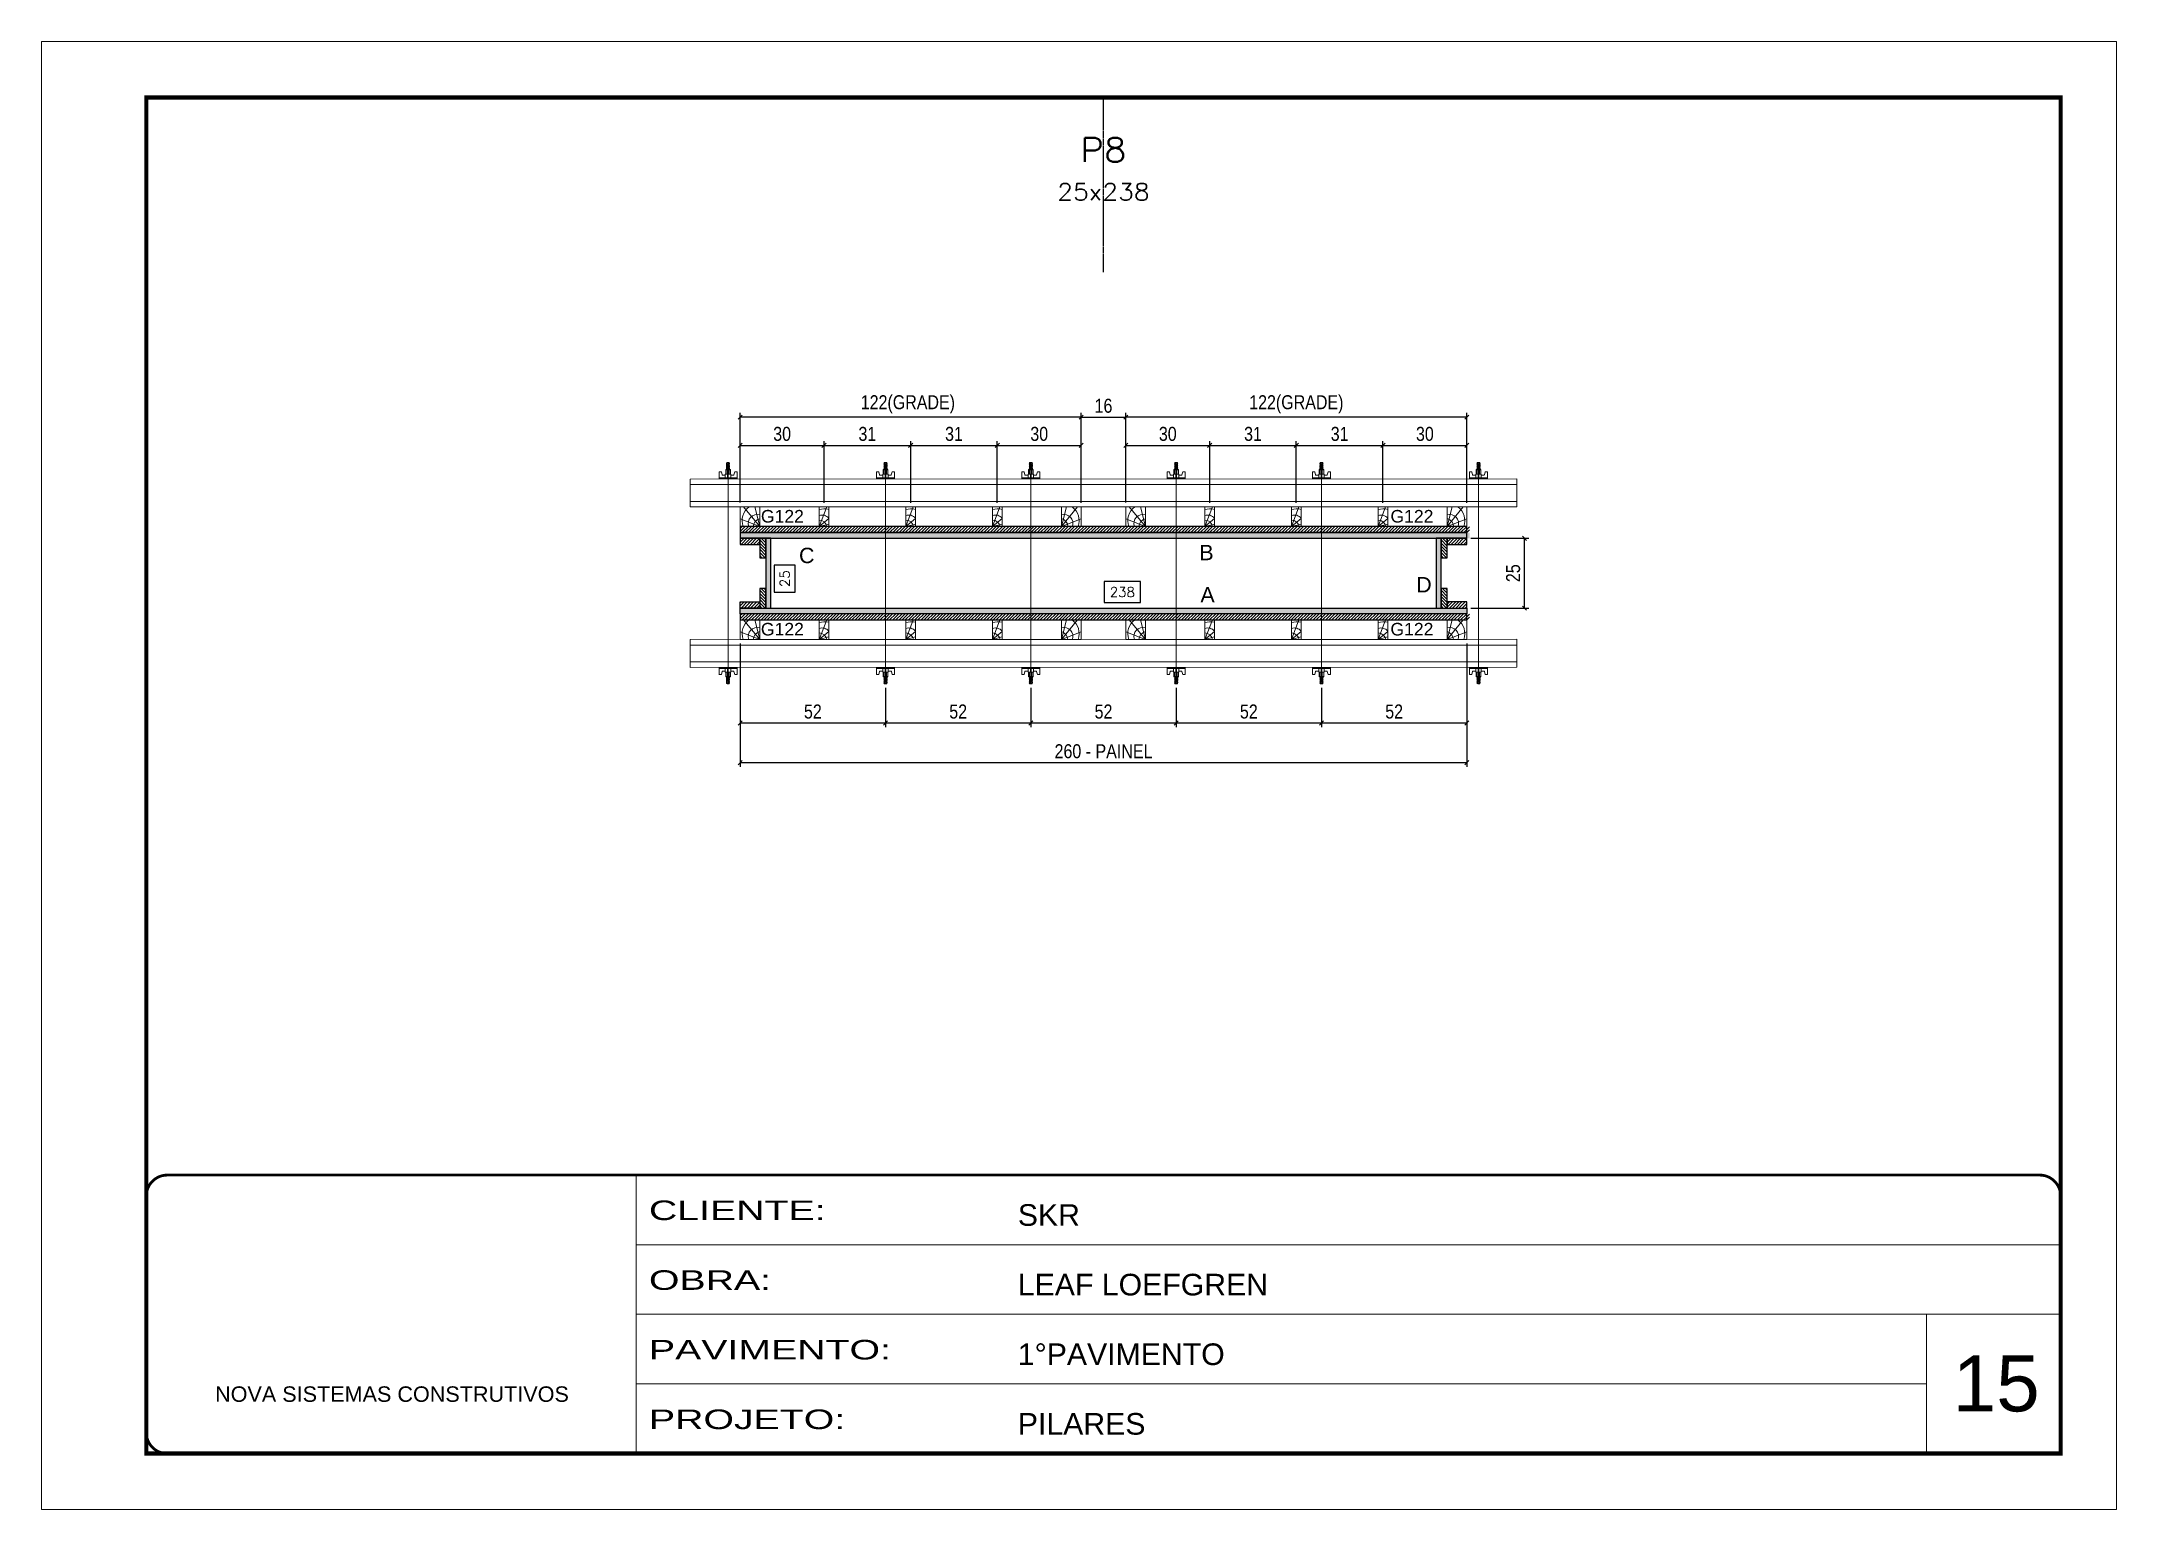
# Model space of a CAD drawing. Extents: x 14400 to 27878, y -21631 to 6985.
# Drawn here: x 17597 to 19082, y 2489 to 3539 of the extents above; entities that cross this region are included whole.
import ezdxf
from ezdxf.enums import TextEntityAlignment as Align

# ---------------------------------------------------------------- set-up
doc = ezdxf.new("R2010")
doc.units = 0
for name, pattern in [('CONTINUO', [0]), ('DASHED', [0.75, 0.5, -0.25]), ('HIDDEN', [0.375, 0.25, -0.125])]:
    doc.linetypes.add(name, pattern=pattern)
for name, color, linetype, lineweight in [('CARIMBO', 255, 'Continuous', 9), ('Folhas', 255, 'Continuous', 9), ('Hachura', 251, 'Continuous', 9), ('Madeira', 126, 'Continuous', 18), ('Perfil Metálico', 224, 'Continuous', 18), ('SARRAFO DE PRESSAO', 251, 'DASHED', 9), ('Texto Seção', 7, 'Continuous', 15)]:
    doc.layers.add(name, color=color, linetype=linetype, lineweight=lineweight)
for name, color, linetype in [('CHAPA', 1, 'Continuous'), ('COTA', 241, 'Continuous'), ('SARRAFO', 251, 'Continuous'), ('Texto de Titulo', 7, 'Continuous'), ('Texto Qtd Sarr', 242, 'Continuous'), ('TEXTO_GERAL', 7, 'Continuous')]:
    doc.layers.add(name, color=color, linetype=linetype)
doc.styles.add('ARIAL', font='arial.ttf')
doc.styles.add('COTA TECNICA 2X', font='techl___.ttf', dxfattribs={"height": 10})
doc.styles.add('ROMANS', font='romans.shx')
doc.styles.add('SANSSERIF', font='sas_____.pfb')
doc.styles.add('Tecnologia', font='')
doc.styles.get('Tecnologia').set_extended_font_data('Forgotten Futurist')
doc.dimstyles.new('SECAO PILAR', dxfattribs={"dimtxt": 10, "dimasz": 3, "dimexe": 3, "dimexo": 3, "dimgap": 3, "dimtad": 1, "dimdec": 1, "dimlfac": 0.5, "dimzin": 12, "dimdsep": 46, "dimtxsty": 'COTA TECNICA 2X', "dimblk1": 'OBLIQUE', "dimblk2": 'OBLIQUE', "dimsah": 1, "dimcen": 0.9, "dimclrd": 256, "dimclre": 256, "dimclrt": 256, "dimadec": 1, "dimazin": 3, "dimtfac": 1, "dimtdec": 1, "dimtmove": 0, "dimatfit": 3, "dimfxl": 1, "dimtolj": 1, "dimtzin": 12, "dimarcsym": 0})
doc.dimstyles.new('SECÇÃO 2', dxfattribs={"dimtxt": 7, "dimasz": 6, "dimexe": 0.18, "dimexo": 2, "dimgap": -4, "dimtad": 3, "dimdec": 1, "dimlfac": 0.5, "dimzin": 12, "dimdsep": 46, "dimtxsty": 'ROMANS', "dimblk": 'ARCHTICK', "dimcen": 0.09, "dimse1": 1, "dimse2": 1, "dimsd1": 1, "dimsd2": 1, "dimclrd": 180, "dimclre": 5, "dimclrt": 1, "dimadec": 0, "dimazin": 3, "dimtfac": 1, "dimtdec": 1, "dimtofl": 0, "dimtmove": 0, "dimatfit": 3, "dimldrblk": 'ARCHTICK', "dimfxl": 1, "dimtolj": 1, "dimtzin": 0, "dimarcsym": 0})

msp = doc.modelspace()

# ---------------------------------------------------------------- texts
at = {"layer": 'CARIMBO', "style": 'ARIAL'}
msp.add_text('15', height=40, dxfattribs=at).set_placement((18964.83, 2559.15))
at = {"layer": 'TEXTO_GERAL', "color": 0, "linetype": 'Continuous', "style": 'SANSSERIF'}
for p in [(18111.82, 3199.44), (18562.37, 3199.44), (18111.81, 3118.66), (18562.35, 3118.66)]:
    msp.add_text('G122', height=9, dxfattribs=at).set_placement(p, align=Align.MIDDLE_LEFT)
at = {"layer": 'TEXTO_GERAL', "style": 'ARIAL'}
for s, p in [('B', (18430.73, 3173.49)), ('C', (18144.64, 3171.4)), ('A', (18431.48, 3143.26)), ('D', (18586.33, 3150.46))]:
    msp.add_text(s, height=11, dxfattribs=at).set_placement(p, align=Align.MIDDLE_CENTER)

# ---------------------------------------------------------------- blocks, each defined once
blk = doc.blocks.new('9999999999')
at = {"color": 30, "linetype": 'CONTINUO'}
for p, q in [((98564.6, 34230.2), (98564.6, 34429.4)), ((98564.6, 34379.6), (99584, 34379.6)), ((98564.6, 34329.8), (99488, 34329.8)), ((99584, 34329.8), (99488, 34329.8)), ((99488, 34329.8), (99488, 34230.2)), ((98564.6, 34280), (99488, 34280))]:
    blk.add_line(p, q, dxfattribs=at)
at = {"color": 30, "linetype": 'CONTINUO', "const_width": 2}
blk.add_lwpolyline([(99584, 34230.2), (99584, 34414.4, 0.414214), (99569, 34429.4), (98229, 34429.4, 0.414214), (98214, 34414.4), (98214, 34245.2, 0.414214), (98229, 34230.2), (99584, 34230.2)], format="xyb", dxfattribs=at)
at = {"layer": 'Folhas'}
blk.add_lwpolyline([(98139, 34190.2), (99624, 34190.2), (99624, 35240.2), (98139, 35240.2)], close=True, dxfattribs=at)
at = {"layer": 'Folhas', "color": 30, "const_width": 3}
blk.add_lwpolyline([(98214, 34230.2), (99584, 34230.2), (99584, 35200.2), (98214, 35200.2)], close=True, dxfattribs=at)
at = {"color": 7, "linetype": 'Continuous', "ltscale": 5, "style": 'ARIAL'}
for s, height, p in [('SKR', 15.48, (98837.7, 34393.1)), ('LEAF LOEFGREN', 15.483, (98837.7, 34343.3)), ('1°PAVIMENTO', 15.483, (98837.7, 34293.5)), ('NOVA SISTEMAS CONSTRUTIVOS', 11.059, (98263.2, 34267.2)), ('PILARES', 15.48, (98837.7, 34243.7))]:
    blk.add_text(s, height=height, dxfattribs=at).set_placement(p)
at = {"layer": 'Folhas', "color": 7, "style": 'Tecnologia', "width": 1.5}
for s, p in [('CLIENTE:', (98573.7, 34397.2)), ('OBRA:', (98573.7, 34347.3)), ('PAVIMENTO:', (98573.7, 34297.5)), ('PROJETO:', (98573.7, 34247.7))]:
    blk.add_text(s, height=14, dxfattribs=at).set_placement(p)
blk = doc.blocks.new('titulo1')
at = {"layer": 'Defpoints', "color": 252, "linetype": 'HIDDEN', "ltscale": 2}
blk.add_line((0, 0), (0, 125), dxfattribs=at)
at = {"layer": 'Defpoints', "style": 'ROMANS', "oblique": 15}
blk.add_attdef('FOLHA', text='', height=10, dxfattribs=at).set_placement((0, 15.6), align=Align.MIDDLE_CENTER)
at = {"layer": 'Texto Qtd Sarr', "color": 3, "style": 'ROMANS', "oblique": 15}
for tag, height, p in [('TITULO', 17, (0, 71.4)), ('SEÇÃO', 12, (0, 41.5))]:
    blk.add_attdef(tag, text='', height=height, dxfattribs=at).set_placement(p, align=Align.MIDDLE_CENTER)
blk = doc.blocks.new('*D4370')
at = {"layer": 'COTA', "color": 180, "lineweight": -2, "transparency": 16777216}
for p, q in [((18136.4, 3164.5), (18121.4, 3164.5)), ((18121.4, 3164.5), (18121.4, 3145.1)), ((18136.4, 3145.1), (18136.4, 3164.5)), ((18121.4, 3145.1), (18136.4, 3145.1))]:
    blk.add_line(p, q, dxfattribs=at)
at = {"layer": 'Defpoints', "color": 0, "transparency": 16777216}
for p in [(18136.3, 3183.7), (18136.3, 3133.7), (18140.4, 3133.7)]:
    blk.add_point(p, dxfattribs=at)
at = {"layer": 'COTA', "color": 1, "transparency": 16777216, "insert": (18128.9, 3154.8), "char_height": 7, "attachment_point": 5, "rotation": 90, "style": 'ROMANS'}
blk.add_mtext('\\A1;25', dxfattribs=at)
blk = doc.blocks.new('_ArchTick')
at = {"color": 0, "linetype": 'ByBlock', "const_width": 0.15}
blk.add_lwpolyline([(-0.5, -0.5), (0.5, 0.5)], dxfattribs=at)
blk = doc.blocks.new('*D4371')
at = {"layer": 'COTA', "color": 180, "lineweight": -2, "transparency": 16777216}
for p, q in [((18383.5, 3152.7), (18357.5, 3152.7)), ((18357.5, 3152.7), (18357.5, 3137.7)), ((18383.5, 3137.7), (18383.5, 3152.7)), ((18357.5, 3137.7), (18383.5, 3137.7))]:
    blk.add_line(p, q, dxfattribs=at)
at = {"layer": 'Defpoints', "color": 0, "transparency": 16777216}
for p in [(18119, 3133.7), (18595, 3133.7), (18595, 3133.7)]:
    blk.add_point(p, dxfattribs=at)
at = {"layer": 'COTA', "color": 1, "transparency": 16777216, "insert": (18370.5, 3145.2), "char_height": 7, "attachment_point": 5, "style": 'ROMANS'}
blk.add_mtext('\\A1;238', dxfattribs=at)
blk = doc.blocks.new('_Oblique')
at = {"color": 0, "linetype": 'ByBlock', "lineweight": -2}
blk.add_line((-0.5, -0.5), (0.5, 0.5), dxfattribs=at)
blk = doc.blocks.new('*D4372')
at = {"layer": 'COTA', "lineweight": -2, "transparency": 16777216}
for p, q in [((18097, 3108.4), (18097, 3020.2)), ((18617, 3108.4), (18617, 3020.2)), ((18097, 3023.2), (18617, 3023.2))]:
    blk.add_line(p, q, dxfattribs=at)
at = {"layer": 'Defpoints', "color": 0, "transparency": 16777216}
for p in [(18097, 3111.4), (18617, 3111.4), (18617, 3023.2)]:
    blk.add_point(p, dxfattribs=at)
at = {"layer": 'COTA', "lineweight": -2, "transparency": 16777216, "xscale": 3, "yscale": 3, "zscale": 3, "rotation": 180}
blk.add_blockref('_Oblique', (18097, 3023.2), dxfattribs=at)
at = {"layer": 'COTA', "lineweight": -2, "transparency": 16777216, "xscale": 3, "yscale": 3, "zscale": 3}
blk.add_blockref('_Oblique', (18617, 3023.2), dxfattribs=at)
at = {"layer": 'COTA', "transparency": 16777216, "insert": (18357, 3031.3), "char_height": 10, "attachment_point": 5, "style": 'COTA TECNICA 2X'}
blk.add_mtext('\\A1;260 - PAINEL', dxfattribs=at)
blk = doc.blocks.new('*D4373')
at = {"layer": 'COTA', "lineweight": -2, "transparency": 16777216}
for p, q in [((18097, 3108.3), (18097, 3048.6)), ((18201, 3076.6), (18201, 3048.6)), ((18097, 3051.6), (18201, 3051.6))]:
    blk.add_line(p, q, dxfattribs=at)
at = {"layer": 'Defpoints', "color": 0, "transparency": 16777216}
for p in [(18097, 3111.3), (18201, 3079.6), (18201, 3051.6)]:
    blk.add_point(p, dxfattribs=at)
at = {"layer": 'COTA', "lineweight": -2, "transparency": 16777216, "xscale": 3, "yscale": 3, "zscale": 3, "rotation": 180}
blk.add_blockref('_Oblique', (18097, 3051.6), dxfattribs=at)
at = {"layer": 'COTA', "lineweight": -2, "transparency": 16777216, "xscale": 3, "yscale": 3, "zscale": 3}
blk.add_blockref('_Oblique', (18201, 3051.6), dxfattribs=at)
at = {"layer": 'COTA', "transparency": 16777216, "insert": (18149, 3059.7), "char_height": 10, "attachment_point": 5, "style": 'COTA TECNICA 2X'}
blk.add_mtext('\\A1;52', dxfattribs=at)
blk = doc.blocks.new('C')
at = {"layer": 'Hachura', "color": 0}
for p, q in [((0, 3.22), (0, -3.22)), ((0.45, 3.22), (0, 3.22)), ((0.46, 3.16), (0, 3.16)), ((0.46, 3.05), (0, 3.05)), ((0.46, 2.88), (0, 2.88)), ((0, 2.75), (0, -1.16)), ((0.46, 2.65), (0, 2.65)), ((0.46, 2.23), (0, 2.23)), ((0.46, 1.51), (0, 1.51)), ((0.39, 0.49), (0.17, 0.49)), ((0.45, -3.23), (0.45, 3.22)), ((0.45, 3.22), (2.58, 3.22)), ((1.74, 0.97), (0.45, 0.97)), ((1.45, 0.1), (0.45, 0.1)), ((1.35, 1.94), (1.35, 0.96)), ((2.58, 2.39), (1.47, 2.09)), ((1.74, -0.97), (1.74, 0.97)), ((1.74, 0.97), (1.74, 0.84)), ((1.74, 0.97), (1.74, 0.84)), ((1.74, 0.84), (3.35, 0.84)), ((3.35, 0.45), (1.74, 0.45)), ((2.58, 3.22), (2.58, 2.39)), ((3.32, 0.84), (3.32, -0.84)), ((3.35, 0.84), (3.35, -0.84)), ((3.68, 0.45), (3.35, 0.45)), ((3.84, -0.52), (3.35, 0.45)), ((3.35, 0.06), (3.67, -0.57)), ((3.68, 0.45), (4.16, -0.52)), ((3.72, 0.5), (4.25, -0.57)), ((4.37, -0.55), (3.83, 0.53)), ((4.15, 0.45), (3.93, 0.45)), ((4.42, -0.52), (3.93, 0.45)), ((4.15, 0.45), (4.26, 0.45)), ((4.26, 0.45), (4.74, -0.52)), ((4.3, 0.5), (4.83, -0.57)), ((4.95, -0.55), (4.41, 0.53)), ((4.51, 0.45), (4.84, 0.45)), ((5, -0.52), (4.51, 0.45)), ((4.84, 0.45), (5.32, -0.52)), ((4.88, 0.5), (5.41, -0.57)), ((5.53, -0.55), (4.99, 0.53)), ((5.58, -0.52), (5.09, 0.45)), ((5.42, 0.45), (5.09, 0.45)), ((5.58, -0.52), (5.09, 0.45)), ((5.42, 0.45), (5.74, -0.19)), ((5.46, 0.5), (5.74, -0.07)), ((5.74, 0.19), (5.57, 0.53)), ((5.74, 0.32), (5.68, 0.45)), ((5.68, 0.45), (5.74, 0.45)), ((5.74, 0.45), (5.9, 0.29)), ((5.74, 0.45), (5.74, -0.52)), ((5.9, -0.36), (5.9, 0.29)), ((0.45, 0), (0, 0)), ((0.46, -1.52), (0, -1.52)), ((0.46, -2.23), (0, -2.23)), ((0.46, -2.65), (0, -2.65)), ((0.46, -2.88), (0, -2.88)), ((0.46, -3.05), (0, -3.05)), ((0.46, -3.16), (0, -3.16)), ((0, -3.22), (2.57, -3.22)), ((0.08, -0.48), (0.29, -0.48)), ((0.29, -0.48), (0.4, -0.48)), ((0.45, 0), (0.45, -0.97)), ((0.45, -0.16), (1.45, -0.16)), ((0.45, -0.65), (0.45, -0.32)), ((0.45, -3.23), (0.45, -0.65)), ((0.45, -0.97), (1.74, -0.97)), ((1.35, -1.94), (1.35, -0.97)), ((2.58, -2.39), (1.47, -2.1)), ((3.35, -0.32), (1.74, -0.32)), ((3.35, -0.84), (1.74, -0.84)), ((2.58, -3.23), (2.58, -2.39)), ((3.35, -0.07), (3.58, -0.52)), ((3.35, -0.52), (3.58, -0.52)), ((3.84, -0.52), (4.16, -0.52)), ((4.42, -0.52), (4.74, -0.52)), ((4.63, -0.52), (4.74, -0.52)), ((5, -0.52), (5.32, -0.52)), ((5.58, -0.52), (5.74, -0.52)), ((5.74, -0.52), (5.9, -0.36)), ((5.74, -0.52), (5.74, -0.52))]:
    blk.add_line(p, q, dxfattribs=at)
for centre, radius, start, end in [((1.52, 1.94), 0.161, 104.74356, 180), ((1.44, -0.03), 0.129, 272.69497, 87.30503), ((3.81, 0.39), 0.143, 25.56881, 154.43119), ((4.39, 0.39), 0.143, 25.56881, 154.43119), ((4.97, 0.39), 0.143, 25.56881, 154.43119), ((5.55, 0.39), 0.143, 25.56881, 154.43119), ((0.17, -0.37), 0.174, 221.74404, 317.85924), ((1.52, -1.94), 0.161, 180, 255.25644), ((3.71, -0.4), 0.174, 222.14076, 318.25596), ((4.29, -0.4), 0.174, 222.14076, 318.25596), ((4.87, -0.4), 0.174, 222.14076, 318.25596), ((5.45, -0.4), 0.174, 222.14076, 318.25596), ((5.61, -0.4), 0.174, 317.85924, 318.25596)]:
    blk.add_arc(centre, radius, start, end, dxfattribs=at)
blk = doc.blocks.new('*D4374')
at = {"layer": 'COTA', "lineweight": -2, "transparency": 16777216}
for p, q in [((18409, 3076.6), (18409, 3048.6)), ((18513, 3076.6), (18513, 3048.6)), ((18409, 3051.6), (18513, 3051.6))]:
    blk.add_line(p, q, dxfattribs=at)
at = {"layer": 'Defpoints', "color": 0, "transparency": 16777216}
for p in [(18409, 3079.6), (18513, 3079.6), (18513, 3051.6)]:
    blk.add_point(p, dxfattribs=at)
at = {"layer": 'COTA', "lineweight": -2, "transparency": 16777216, "xscale": 3, "yscale": 3, "zscale": 3, "rotation": 180}
blk.add_blockref('_Oblique', (18409, 3051.6), dxfattribs=at)
at = {"layer": 'COTA', "lineweight": -2, "transparency": 16777216, "xscale": 3, "yscale": 3, "zscale": 3}
blk.add_blockref('_Oblique', (18513, 3051.6), dxfattribs=at)
at = {"layer": 'COTA', "transparency": 16777216, "insert": (18461, 3059.7), "char_height": 10, "attachment_point": 5, "style": 'COTA TECNICA 2X'}
blk.add_mtext('\\A1;52', dxfattribs=at)
blk = doc.blocks.new('*D4375')
at = {"layer": 'COTA', "lineweight": -2, "transparency": 16777216}
for p, q in [((18620, 3183.7), (18661.3, 3183.7)), ((18658.3, 3133.7), (18658.3, 3183.7)), ((18620, 3133.7), (18661.3, 3133.7))]:
    blk.add_line(p, q, dxfattribs=at)
at = {"layer": 'Defpoints', "color": 0, "transparency": 16777216}
for p in [(18617, 3183.7), (18658.3, 3183.7), (18617, 3133.7)]:
    blk.add_point(p, dxfattribs=at)
at = {"layer": 'COTA', "lineweight": -2, "transparency": 16777216, "xscale": 3, "yscale": 3, "zscale": 3}
for p, rotation in [((18658.3, 3183.7), 90), ((18658.3, 3133.7), 270)]:
    blk.add_blockref('_Oblique', p, dxfattribs=dict(at, rotation=rotation))
at = {"layer": 'COTA', "transparency": 16777216, "insert": (18650.2, 3158.7), "char_height": 10, "attachment_point": 5, "rotation": 90, "style": 'COTA TECNICA 2X'}
blk.add_mtext('\\A1;25', dxfattribs=at)
blk = doc.blocks.new('*D4376')
at = {"layer": 'COTA', "lineweight": -2, "transparency": 16777216}
for p, q in [((18201, 3076.6), (18201, 3048.6)), ((18305, 3076.6), (18305, 3048.6)), ((18201, 3051.6), (18305, 3051.6))]:
    blk.add_line(p, q, dxfattribs=at)
at = {"layer": 'Defpoints', "color": 0, "transparency": 16777216}
for p in [(18201, 3079.6), (18305, 3079.6), (18305, 3051.6)]:
    blk.add_point(p, dxfattribs=at)
at = {"layer": 'COTA', "lineweight": -2, "transparency": 16777216, "xscale": 3, "yscale": 3, "zscale": 3, "rotation": 180}
blk.add_blockref('_Oblique', (18201, 3051.6), dxfattribs=at)
at = {"layer": 'COTA', "lineweight": -2, "transparency": 16777216, "xscale": 3, "yscale": 3, "zscale": 3}
blk.add_blockref('_Oblique', (18305, 3051.6), dxfattribs=at)
at = {"layer": 'COTA', "transparency": 16777216, "insert": (18253, 3059.7), "char_height": 10, "attachment_point": 5, "style": 'COTA TECNICA 2X'}
blk.add_mtext('\\A1;52', dxfattribs=at)
blk = doc.blocks.new('PONTALETE')
at = {"layer": 'Madeira'}
for q in [(2.71, 7), (7, 5.76), (7, 1.74)]:
    blk.add_line((0, 0), q, dxfattribs=at)
blk.add_lwpolyline([(0, 0), (7, 0), (7, 7), (0, 7)], close=True, dxfattribs=at)
for centre, radius, start, end in [((2.04, 0.06), 6.23, 37.28179, 109.09128), ((1.09, 0.9), 3.19, 343.60304, 109.98471), ((-0.21, -0.78), 3.09, 14.63219, 86.0383)]:
    blk.add_arc(centre, radius, start, end, dxfattribs=at)
blk = doc.blocks.new('MEIO PONTALETE')
at = {"layer": 'Madeira'}
for q in [(2.71, 7), (3.5, 2.88), (3.5, 0.87)]:
    blk.add_line((0, 0), q, dxfattribs=at)
blk.add_lwpolyline([(0, 0), (3.5, 0), (3.5, 7), (0, 7)], close=True, dxfattribs=at)
for centre, radius, start, end in [((2.04, 0.06), 6.23, 76.44987, 109.09128), ((1.09, 0.9), 3.19, 40.90626, 109.98471), ((-0.21, -0.78), 3.09, 14.63219, 86.0383)]:
    blk.add_arc(centre, radius, start, end, dxfattribs=at)
blk = doc.blocks.new('*D4377')
at = {"layer": 'COTA', "lineweight": -2, "transparency": 16777216}
for p, q in [((18373, 3209.2), (18373, 3253.1)), ((18433, 3209.1), (18433, 3253.1)), ((18373, 3250.1), (18433, 3250.1))]:
    blk.add_line(p, q, dxfattribs=at)
at = {"layer": 'Defpoints', "color": 0, "transparency": 16777216}
for p in [(18433, 3250.1), (18373, 3206.2), (18433, 3206.1)]:
    blk.add_point(p, dxfattribs=at)
at = {"layer": 'COTA', "lineweight": -2, "transparency": 16777216, "xscale": 3, "yscale": 3, "zscale": 3, "rotation": 180}
blk.add_blockref('_Oblique', (18373, 3250.1), dxfattribs=at)
at = {"layer": 'COTA', "lineweight": -2, "transparency": 16777216, "xscale": 3, "yscale": 3, "zscale": 3}
blk.add_blockref('_Oblique', (18433, 3250.1), dxfattribs=at)
at = {"layer": 'COTA', "transparency": 16777216, "insert": (18403, 3258.3), "char_height": 10, "attachment_point": 5, "style": 'COTA TECNICA 2X'}
blk.add_mtext('\\A1;30', dxfattribs=at)
blk = doc.blocks.new('*D4378')
at = {"layer": 'COTA', "lineweight": -2, "transparency": 16777216}
for p, q in [((18373, 3209.2), (18373, 3273.3)), ((18617, 3270.3), (18373, 3270.3)), ((18617, 3209.1), (18617, 3273.3))]:
    blk.add_line(p, q, dxfattribs=at)
at = {"layer": 'Defpoints', "color": 0, "transparency": 16777216}
for p in [(18373, 3270.3), (18373, 3206.2), (18617, 3206.1)]:
    blk.add_point(p, dxfattribs=at)
at = {"layer": 'COTA', "lineweight": -2, "transparency": 16777216, "xscale": 3, "yscale": 3, "zscale": 3, "rotation": 180}
blk.add_blockref('_Oblique', (18373, 3270.3), dxfattribs=at)
at = {"layer": 'COTA', "lineweight": -2, "transparency": 16777216, "xscale": 3, "yscale": 3, "zscale": 3}
blk.add_blockref('_Oblique', (18617, 3270.3), dxfattribs=at)
at = {"layer": 'COTA', "transparency": 16777216, "insert": (18495, 3279.5), "char_height": 10, "attachment_point": 5, "style": 'COTA TECNICA 2X'}
blk.add_mtext('\\A1;122(GRADE)', dxfattribs=at)
blk = doc.blocks.new('*D4379')
at = {"layer": 'COTA', "lineweight": -2, "transparency": 16777216}
for p, q in [((18433, 3209.1), (18433, 3253.1)), ((18495, 3209.1), (18495, 3253.1)), ((18433, 3250.1), (18495, 3250.1))]:
    blk.add_line(p, q, dxfattribs=at)
at = {"layer": 'Defpoints', "color": 0, "transparency": 16777216}
for p in [(18495, 3250.1), (18433, 3206.1), (18495, 3206.1)]:
    blk.add_point(p, dxfattribs=at)
at = {"layer": 'COTA', "lineweight": -2, "transparency": 16777216, "xscale": 3, "yscale": 3, "zscale": 3, "rotation": 180}
blk.add_blockref('_Oblique', (18433, 3250.1), dxfattribs=at)
at = {"layer": 'COTA', "lineweight": -2, "transparency": 16777216, "xscale": 3, "yscale": 3, "zscale": 3}
blk.add_blockref('_Oblique', (18495, 3250.1), dxfattribs=at)
at = {"layer": 'COTA', "transparency": 16777216, "insert": (18464, 3258.3), "char_height": 10, "attachment_point": 5, "style": 'COTA TECNICA 2X'}
blk.add_mtext('\\A1;31', dxfattribs=at)
blk = doc.blocks.new('*D4380')
at = {"layer": 'COTA', "lineweight": -2, "transparency": 16777216}
for p, q in [((18495, 3209.1), (18495, 3253.1)), ((18557, 3209.1), (18557, 3253.1)), ((18495, 3250.1), (18557, 3250.1))]:
    blk.add_line(p, q, dxfattribs=at)
at = {"layer": 'Defpoints', "color": 0, "transparency": 16777216}
for p in [(18557, 3250.1), (18495, 3206.1), (18557, 3206.1)]:
    blk.add_point(p, dxfattribs=at)
at = {"layer": 'COTA', "lineweight": -2, "transparency": 16777216, "xscale": 3, "yscale": 3, "zscale": 3, "rotation": 180}
blk.add_blockref('_Oblique', (18495, 3250.1), dxfattribs=at)
at = {"layer": 'COTA', "lineweight": -2, "transparency": 16777216, "xscale": 3, "yscale": 3, "zscale": 3}
blk.add_blockref('_Oblique', (18557, 3250.1), dxfattribs=at)
at = {"layer": 'COTA', "transparency": 16777216, "insert": (18526, 3258.3), "char_height": 10, "attachment_point": 5, "style": 'COTA TECNICA 2X'}
blk.add_mtext('\\A1;31', dxfattribs=at)
blk = doc.blocks.new('*D4381')
at = {"layer": 'COTA', "lineweight": -2, "transparency": 16777216}
for p, q in [((18557, 3209.1), (18557, 3253.1)), ((18617, 3209.1), (18617, 3253.1)), ((18557, 3250.1), (18617, 3250.1))]:
    blk.add_line(p, q, dxfattribs=at)
at = {"layer": 'Defpoints', "color": 0, "transparency": 16777216}
for p in [(18617, 3250.1), (18557, 3206.1), (18617, 3206.1)]:
    blk.add_point(p, dxfattribs=at)
at = {"layer": 'COTA', "lineweight": -2, "transparency": 16777216, "xscale": 3, "yscale": 3, "zscale": 3, "rotation": 180}
blk.add_blockref('_Oblique', (18557, 3250.1), dxfattribs=at)
at = {"layer": 'COTA', "lineweight": -2, "transparency": 16777216, "xscale": 3, "yscale": 3, "zscale": 3}
blk.add_blockref('_Oblique', (18617, 3250.1), dxfattribs=at)
at = {"layer": 'COTA', "transparency": 16777216, "insert": (18587, 3258.3), "char_height": 10, "attachment_point": 5, "style": 'COTA TECNICA 2X'}
blk.add_mtext('\\A1;30', dxfattribs=at)
blk = doc.blocks.new('*D4382')
at = {"layer": 'COTA', "lineweight": -2, "transparency": 16777216}
for p, q in [((18097, 3209.2), (18097, 3253.1)), ((18157, 3209.1), (18157, 3253.1)), ((18097, 3250.1), (18157, 3250.1))]:
    blk.add_line(p, q, dxfattribs=at)
at = {"layer": 'Defpoints', "color": 0, "transparency": 16777216}
for p in [(18157, 3250.1), (18097, 3206.2), (18157, 3206.1)]:
    blk.add_point(p, dxfattribs=at)
at = {"layer": 'COTA', "lineweight": -2, "transparency": 16777216, "xscale": 3, "yscale": 3, "zscale": 3, "rotation": 180}
blk.add_blockref('_Oblique', (18097, 3250.1), dxfattribs=at)
at = {"layer": 'COTA', "lineweight": -2, "transparency": 16777216, "xscale": 3, "yscale": 3, "zscale": 3}
blk.add_blockref('_Oblique', (18157, 3250.1), dxfattribs=at)
at = {"layer": 'COTA', "transparency": 16777216, "insert": (18127, 3258.3), "char_height": 10, "attachment_point": 5, "style": 'COTA TECNICA 2X'}
blk.add_mtext('\\A1;30', dxfattribs=at)
blk = doc.blocks.new('*D4383')
at = {"layer": 'COTA', "lineweight": -2, "transparency": 16777216}
for p, q in [((18097, 3209.2), (18097, 3273.3)), ((18341, 3270.3), (18097, 3270.3)), ((18341, 3209.1), (18341, 3273.3))]:
    blk.add_line(p, q, dxfattribs=at)
at = {"layer": 'Defpoints', "color": 0, "transparency": 16777216}
for p in [(18097, 3270.3), (18097, 3206.2), (18341, 3206.1)]:
    blk.add_point(p, dxfattribs=at)
at = {"layer": 'COTA', "lineweight": -2, "transparency": 16777216, "xscale": 3, "yscale": 3, "zscale": 3, "rotation": 180}
blk.add_blockref('_Oblique', (18097, 3270.3), dxfattribs=at)
at = {"layer": 'COTA', "lineweight": -2, "transparency": 16777216, "xscale": 3, "yscale": 3, "zscale": 3}
blk.add_blockref('_Oblique', (18341, 3270.3), dxfattribs=at)
at = {"layer": 'COTA', "transparency": 16777216, "insert": (18217, 3279.5), "char_height": 10, "attachment_point": 5, "style": 'COTA TECNICA 2X'}
blk.add_mtext('\\A1;122(GRADE)', dxfattribs=at)
blk = doc.blocks.new('*D4384')
at = {"layer": 'COTA', "lineweight": -2, "transparency": 16777216}
for p, q in [((18157, 3209.1), (18157, 3253.1)), ((18219, 3209.1), (18219, 3253.1)), ((18157, 3250.1), (18219, 3250.1))]:
    blk.add_line(p, q, dxfattribs=at)
at = {"layer": 'Defpoints', "color": 0, "transparency": 16777216}
for p in [(18219, 3250.1), (18157, 3206.1), (18219, 3206.1)]:
    blk.add_point(p, dxfattribs=at)
at = {"layer": 'COTA', "lineweight": -2, "transparency": 16777216, "xscale": 3, "yscale": 3, "zscale": 3, "rotation": 180}
blk.add_blockref('_Oblique', (18157, 3250.1), dxfattribs=at)
at = {"layer": 'COTA', "lineweight": -2, "transparency": 16777216, "xscale": 3, "yscale": 3, "zscale": 3}
blk.add_blockref('_Oblique', (18219, 3250.1), dxfattribs=at)
at = {"layer": 'COTA', "transparency": 16777216, "insert": (18188, 3258.3), "char_height": 10, "attachment_point": 5, "style": 'COTA TECNICA 2X'}
blk.add_mtext('\\A1;31', dxfattribs=at)
blk = doc.blocks.new('*D4385')
at = {"layer": 'COTA', "lineweight": -2, "transparency": 16777216}
for p, q in [((18219, 3209.1), (18219, 3253.1)), ((18281, 3209.1), (18281, 3253.1)), ((18219, 3250.1), (18281, 3250.1))]:
    blk.add_line(p, q, dxfattribs=at)
at = {"layer": 'Defpoints', "color": 0, "transparency": 16777216}
for p in [(18281, 3250.1), (18219, 3206.1), (18281, 3206.1)]:
    blk.add_point(p, dxfattribs=at)
at = {"layer": 'COTA', "lineweight": -2, "transparency": 16777216, "xscale": 3, "yscale": 3, "zscale": 3, "rotation": 180}
blk.add_blockref('_Oblique', (18219, 3250.1), dxfattribs=at)
at = {"layer": 'COTA', "lineweight": -2, "transparency": 16777216, "xscale": 3, "yscale": 3, "zscale": 3}
blk.add_blockref('_Oblique', (18281, 3250.1), dxfattribs=at)
at = {"layer": 'COTA', "transparency": 16777216, "insert": (18250, 3258.3), "char_height": 10, "attachment_point": 5, "style": 'COTA TECNICA 2X'}
blk.add_mtext('\\A1;31', dxfattribs=at)
blk = doc.blocks.new('*D4386')
at = {"layer": 'COTA', "lineweight": -2, "transparency": 16777216}
for p, q in [((18281, 3209.1), (18281, 3253.1)), ((18341, 3209.1), (18341, 3253.1)), ((18281, 3250.1), (18341, 3250.1))]:
    blk.add_line(p, q, dxfattribs=at)
at = {"layer": 'Defpoints', "color": 0, "transparency": 16777216}
for p in [(18341, 3250.1), (18281, 3206.1), (18341, 3206.1)]:
    blk.add_point(p, dxfattribs=at)
at = {"layer": 'COTA', "lineweight": -2, "transparency": 16777216, "xscale": 3, "yscale": 3, "zscale": 3, "rotation": 180}
blk.add_blockref('_Oblique', (18281, 3250.1), dxfattribs=at)
at = {"layer": 'COTA', "lineweight": -2, "transparency": 16777216, "xscale": 3, "yscale": 3, "zscale": 3}
blk.add_blockref('_Oblique', (18341, 3250.1), dxfattribs=at)
at = {"layer": 'COTA', "transparency": 16777216, "insert": (18311, 3258.3), "char_height": 10, "attachment_point": 5, "style": 'COTA TECNICA 2X'}
blk.add_mtext('\\A1;30', dxfattribs=at)
blk = doc.blocks.new('*D4387')
at = {"layer": 'COTA', "lineweight": -2, "transparency": 16777216}
for p, q in [((18341, 3209.1), (18341, 3273.3)), ((18341, 3270.3), (18373, 3270.3)), ((18373, 3209.2), (18373, 3273.3))]:
    blk.add_line(p, q, dxfattribs=at)
at = {"layer": 'Defpoints', "color": 0, "transparency": 16777216}
for p in [(18373, 3270.3), (18341, 3206.1), (18373, 3206.2)]:
    blk.add_point(p, dxfattribs=at)
at = {"layer": 'COTA', "lineweight": -2, "transparency": 16777216, "xscale": 3, "yscale": 3, "zscale": 3, "rotation": 180}
blk.add_blockref('_Oblique', (18341, 3270.3), dxfattribs=at)
at = {"layer": 'COTA', "lineweight": -2, "transparency": 16777216, "xscale": 3, "yscale": 3, "zscale": 3}
blk.add_blockref('_Oblique', (18373, 3270.3), dxfattribs=at)
at = {"layer": 'COTA', "transparency": 16777216, "insert": (18357, 3278.4), "char_height": 10, "attachment_point": 5, "style": 'COTA TECNICA 2X'}
blk.add_mtext('\\A1;16', dxfattribs=at)
blk = doc.blocks.new('*D4388')
at = {"layer": 'COTA', "lineweight": -2, "transparency": 16777216}
for p, q in [((18617, 3108.4), (18617, 3048.6)), ((18513, 3076.6), (18513, 3048.6)), ((18513, 3051.6), (18617, 3051.6))]:
    blk.add_line(p, q, dxfattribs=at)
at = {"layer": 'Defpoints', "color": 0, "transparency": 16777216}
for p in [(18617, 3111.4), (18513, 3079.6), (18617, 3051.6)]:
    blk.add_point(p, dxfattribs=at)
at = {"layer": 'COTA', "lineweight": -2, "transparency": 16777216, "xscale": 3, "yscale": 3, "zscale": 3, "rotation": 180}
blk.add_blockref('_Oblique', (18513, 3051.6), dxfattribs=at)
at = {"layer": 'COTA', "lineweight": -2, "transparency": 16777216, "xscale": 3, "yscale": 3, "zscale": 3}
blk.add_blockref('_Oblique', (18617, 3051.6), dxfattribs=at)
at = {"layer": 'COTA', "transparency": 16777216, "insert": (18565, 3059.7), "char_height": 10, "attachment_point": 5, "style": 'COTA TECNICA 2X'}
blk.add_mtext('\\A1;52', dxfattribs=at)
blk = doc.blocks.new('*D4389')
at = {"layer": 'COTA', "lineweight": -2, "transparency": 16777216}
for p, q in [((18305, 3076.6), (18305, 3048.6)), ((18409, 3076.6), (18409, 3048.6)), ((18305, 3051.6), (18409, 3051.6))]:
    blk.add_line(p, q, dxfattribs=at)
at = {"layer": 'Defpoints', "color": 0, "transparency": 16777216}
for p in [(18305, 3079.6), (18409, 3079.6), (18409, 3051.6)]:
    blk.add_point(p, dxfattribs=at)
at = {"layer": 'COTA', "lineweight": -2, "transparency": 16777216, "xscale": 3, "yscale": 3, "zscale": 3, "rotation": 180}
blk.add_blockref('_Oblique', (18305, 3051.6), dxfattribs=at)
at = {"layer": 'COTA', "lineweight": -2, "transparency": 16777216, "xscale": 3, "yscale": 3, "zscale": 3}
blk.add_blockref('_Oblique', (18409, 3051.6), dxfattribs=at)
at = {"layer": 'COTA', "transparency": 16777216, "insert": (18357, 3059.7), "char_height": 10, "attachment_point": 5, "style": 'COTA TECNICA 2X'}
blk.add_mtext('\\A1;52', dxfattribs=at)

# ---------------------------------------------------------------- dimensions: what is measured, and where the dimension line sits
at = {"layer": 'COTA'}
dim = msp.add_linear_dim(base=(18096.98, 3270.28), p1=(18340.98, 3206.13), p2=(18096.98, 3206.15), text='<>(GRADE)', dimstyle='SECAO PILAR', dxfattribs=at)
dim.commit()
dim.dimension.update_dxf_attribs({"geometry": '*D4383', "text_midpoint": (18216.98, 3270.28), "dimtype": 160})
for base, p1, p2, dimstyle, picture, middle in [((18372.99, 3270.28), (18340.98, 3206.11), (18372.99, 3206.15), 'SECAO PILAR', '*D4387', (18356.98, 3270.28)), ((18594.97, 3133.74), (18118.97, 3133.74), (18594.97, 3133.74), 'SECÇÃO 2', '*D4371', (18370.52, 3133.74))]:
    dim = msp.add_linear_dim(base=base, p1=p1, p2=p2, dimstyle=dimstyle, dxfattribs=at)
    dim.commit()
    dim.dimension.update_dxf_attribs({"geometry": picture, "text_midpoint": middle, "dimtype": 160})
for base, p1, p2, text, picture, middle in [((18372.99, 3270.28), (18616.98, 3206.13), (18372.99, 3206.15), '<>(GRADE)', '*D4378', (18494.99, 3279.5)), ((18616.97, 3023.18), (18096.97, 3111.35), (18616.97, 3111.39), '<> - PAINEL', '*D4372', (18356.97, 3031.28))]:
    dim = msp.add_linear_dim(base=base, p1=p1, p2=p2, text=text, dimstyle='SECAO PILAR', dxfattribs=at)
    dim.commit()
    dim.dimension.update_dxf_attribs({"geometry": picture, "text_midpoint": middle})
for base, p1, p2, picture, middle in [((18156.98, 3250.08), (18096.98, 3206.15), (18156.98, 3206.14), '*D4382', (18126.98, 3258.3)), ((18218.98, 3250.08), (18156.98, 3206.14), (18218.98, 3206.14), '*D4384', (18187.98, 3258.3)), ((18280.98, 3250.08), (18218.98, 3206.14), (18280.98, 3206.14), '*D4385', (18249.98, 3258.3)), ((18340.98, 3250.08), (18280.98, 3206.14), (18340.98, 3206.14), '*D4386', (18310.98, 3258.3)), ((18432.99, 3250.08), (18372.99, 3206.15), (18432.99, 3206.14), '*D4377', (18402.99, 3258.3)), ((18494.99, 3250.08), (18432.99, 3206.14), (18494.99, 3206.14), '*D4379', (18463.99, 3258.3)), ((18556.99, 3250.08), (18494.99, 3206.14), (18556.99, 3206.14), '*D4380', (18525.99, 3258.3)), ((18616.98, 3250.08), (18556.99, 3206.14), (18616.98, 3206.14), '*D4381', (18586.99, 3258.3)), ((18201.04, 3051.6), (18096.97, 3111.34), (18201.04, 3079.57), '*D4373', (18149, 3059.71)), ((18616.95, 3051.6), (18513.04, 3079.57), (18616.95, 3111.36), '*D4388', (18564.99, 3059.71)), ((18305.04, 3051.6), (18201.04, 3079.57), (18305.04, 3079.57), '*D4376', (18253.04, 3059.71)), ((18409.04, 3051.6), (18305.04, 3079.57), (18409.04, 3079.57), '*D4389', (18357.04, 3059.71)), ((18513.04, 3051.6), (18409.04, 3079.57), (18513.04, 3079.57), '*D4374', (18461.04, 3059.71))]:
    dim = msp.add_linear_dim(base=base, p1=p1, p2=p2, dimstyle='SECAO PILAR', dxfattribs=at)
    dim.commit()
    dim.dimension.update_dxf_attribs({"geometry": picture, "text_midpoint": middle})
dim = msp.add_linear_dim(base=(18140.38, 3133.74), p1=(18136.29, 3183.74), p2=(18136.29, 3133.74), angle=270, dimstyle='SECÇÃO 2', dxfattribs=at)
dim.commit()
dim.dimension.update_dxf_attribs({"geometry": '*D4370', "text_midpoint": (18140.38, 3154.82), "dimtype": 160})
dim = msp.add_linear_dim(base=(18658.27, 3183.74), p1=(18616.97, 3133.74), p2=(18616.97, 3183.74), angle=90, dimstyle='SECAO PILAR', dxfattribs=at)
dim.commit()
dim.dimension.update_dxf_attribs({"geometry": '*D4375', "text_midpoint": (18650.16, 3158.74)})

# ---------------------------------------------------------------- hatches: boundary and pattern name
at = {"layer": 'Hachura'}
h = msp.add_hatch(dxfattribs=at)
h.set_pattern_fill('ANSI31', color=256, scale=0.5, angle=180, style=0)
h.set_pattern_definition([(225, (9003.0154, -19737.2665), (1.12253202, -1.12253202), [])])
h.paths.add_polyline_path([(18618.97, 3192.14), (18618.97, 3187.74), (18096.97, 3187.74), (18096.97, 3192.14)])
h = msp.add_hatch(color=256, dxfattribs=at)
h.dxf.hatch_style = 1
h.paths.add_polyline_path([(18618.97, 3183.73), (18618.97, 3187.73), (18096.97, 3187.74), (18096.97, 3183.74)])
h = msp.add_hatch(dxfattribs=at)
h.set_pattern_fill('ANSI31', color=256, scale=0.5, angle=180, style=0)
h.set_pattern_definition([(225, (8973.0154, -19745.6665), (1.12253202, -1.12253202), [])])
h.paths.add_polyline_path([(18110.97, 3183.74), (18110.97, 3179.34), (18096.97, 3179.34), (18096.97, 3183.74)])
h = msp.add_hatch(dxfattribs=at)
h.set_pattern_fill('ANSI31', color=256, scale=0.5, angle=270, style=0)
h.set_pattern_definition([(315, (41006.7754, -6319.2102), (1.12253202, 1.12253202), [])])
h.paths.add_polyline_path([(18115.37, 3169.74), (18110.97, 3169.74), (18110.97, 3183.74), (18115.37, 3183.74)])
h = msp.add_hatch(color=256, dxfattribs=at)
h.dxf.hatch_style = 1
h.paths.add_polyline_path([(18115.37, 3133.74), (18118.97, 3133.74), (18118.97, 3183.74), (18115.37, 3183.74)])
h = msp.add_hatch(color=256, dxfattribs=at)
h.dxf.hatch_style = 1
h.paths.add_polyline_path([(18594.97, 3133.74), (18598.57, 3133.74), (18598.57, 3183.74), (18594.97, 3183.74)])
h = msp.add_hatch(dxfattribs=at)
h.set_pattern_fill('ANSI31', color=256, scale=0.5, angle=270, style=0)
h.set_pattern_definition([(315, (41494.3754, -6319.2102), (1.12253202, 1.12253202), [])])
h.paths.add_polyline_path([(18602.97, 3169.74), (18598.57, 3169.74), (18598.57, 3183.74), (18602.97, 3183.74)])
h = msp.add_hatch(dxfattribs=at)
h.set_pattern_fill('ANSI31', color=256, scale=0.5, angle=180, style=0)
h.set_pattern_definition([(225, (9479.0154, -19745.6665), (1.12253202, -1.12253202), [])])
h.paths.add_polyline_path([(18616.97, 3183.74), (18616.97, 3179.34), (18602.97, 3179.34), (18602.97, 3183.74)])
h = msp.add_hatch(dxfattribs=at)
h.set_pattern_fill('ANSI31', color=256, scale=0.5, angle=180, style=0)
h.set_pattern_definition([(225, (8973.0154, -19757.6665), (1.12253202, -1.12253202), [])])
h.paths.add_polyline_path([(18110.97, 3133.74), (18110.97, 3138.14), (18096.97, 3138.14), (18096.97, 3133.74)])
h = msp.add_hatch(color=256, dxfattribs=at)
h.dxf.hatch_style = 1
h.paths.add_polyline_path([(18616.97, 3133.74), (18616.97, 3129.74), (18096.97, 3129.74), (18096.97, 3133.74)])
h = msp.add_hatch(dxfattribs=at)
h.set_pattern_fill('ANSI31', color=256, scale=0.5, angle=270, style=0)
h.set_pattern_definition([(315, (41006.7754, -6355.2102), (1.12253202, 1.12253202), [])])
h.paths.add_polyline_path([(18115.37, 3133.74), (18110.97, 3133.74), (18110.97, 3147.74), (18115.37, 3147.74)])
h = msp.add_hatch(dxfattribs=at)
h.set_pattern_fill('ANSI31', color=256, scale=0.5, angle=270, style=0)
h.set_pattern_definition([(315, (41494.3754, -6355.2102), (1.12253202, 1.12253202), [])])
h.paths.add_polyline_path([(18602.97, 3133.74), (18598.57, 3133.74), (18598.57, 3147.74), (18602.97, 3147.74)])
h = msp.add_hatch(dxfattribs=at)
h.set_pattern_fill('ANSI31', color=256, scale=0.5, angle=180, style=0)
h.set_pattern_definition([(225, (9114.0154, -19757.6665), (1.12253202, -1.12253202), [])])
h.paths.add_polyline_path([(18602.97, 3133.74), (18602.97, 3138.14), (18616.97, 3138.14), (18616.97, 3133.74)])
h = msp.add_hatch(dxfattribs=at)
h.set_pattern_fill('ANSI31', color=256, scale=0.5, angle=180, style=0)
h.set_pattern_definition([(225, (9003.0154, -19799.6665), (1.12253202, -1.12253202), [])])
h.paths.add_polyline_path([(18618.97, 3129.74), (18618.97, 3125.34), (18096.97, 3125.34), (18096.97, 3129.74)])

# ---------------------------------------------------------------- linework, layer by layer
at = {"layer": 'CHAPA'}
for points in [[(18616.97, 3183.74), (18616.97, 3187.74), (18096.97, 3187.74), (18096.97, 3183.74)], [(18115.37, 3133.74), (18118.97, 3133.74), (18118.97, 3183.74), (18115.37, 3183.74)], [(18594.97, 3133.74), (18598.57, 3133.74), (18598.57, 3183.74), (18594.97, 3183.74)], [(18616.97, 3133.74), (18616.97, 3129.74), (18096.97, 3129.74), (18096.97, 3133.74)]]:
    msp.add_lwpolyline(points, close=True, dxfattribs=at)
at = {"layer": 'Hachura'}
for p, q in [((18088.28, 3080.57), (18088.28, 3233.11)), ((18200.97, 3080.57), (18200.97, 3233.11)), ((18304.97, 3080.57), (18304.97, 3233.11)), ((18408.97, 3080.57), (18408.97, 3233.11)), ((18512.97, 3080.57), (18512.97, 3233.11)), ((18625.36, 3080.57), (18625.36, 3233.11))]:
    msp.add_line(p, q, dxfattribs=at)
at = {"layer": 'Madeira'}
for points in [[(18096.97, 3192.14), (18096.98, 3206.14), (18340.98, 3206.14), (18340.96, 3192.14)], [(18372.97, 3192.14), (18372.99, 3206.14), (18616.98, 3206.14), (18616.97, 3192.14)], [(18096.95, 3111.36), (18096.97, 3125.36), (18340.96, 3125.36), (18340.94, 3111.36)], [(18372.96, 3111.36), (18372.97, 3125.36), (18616.97, 3125.36), (18616.95, 3111.36)]]:
    msp.add_lwpolyline(points, close=True, dxfattribs=at)
at = {"layer": 'Perfil Metálico'}
for p, q in [((18652.69, 3222.08), (18061.25, 3222.08)), ((18652.69, 3210.08), (18061.25, 3210.08)), ((18652.69, 3107.34), (18061.25, 3107.34)), ((18652.69, 3095.34), (18061.25, 3095.34))]:
    msp.add_line(p, q, dxfattribs=at)
for points in [[(18652.69, 3206.14), (18652.69, 3226.14), (18061.25, 3226.08), (18061.25, 3206.08)], [(18061.25, 3111.34), (18061.25, 3091.34), (18652.69, 3091.4), (18652.69, 3111.4)]]:
    msp.add_lwpolyline(points, close=True, dxfattribs=at)
at = {"layer": 'SARRAFO'}
for points in [[(18096.97, 3187.74), (18616.97, 3187.74), (18616.97, 3192.14), (18096.97, 3192.14)], [(18096.97, 3187.74), (18616.97, 3187.74), (18616.97, 3192.14), (18096.97, 3192.14)], [(18096.97, 3179.34), (18110.97, 3179.34), (18110.97, 3183.74), (18096.97, 3183.74)], [(18096.97, 3179.34), (18110.97, 3179.34), (18110.97, 3183.74), (18096.97, 3183.74)], [(18110.97, 3183.74), (18110.97, 3169.74), (18115.37, 3169.74), (18115.37, 3183.74)], [(18110.97, 3183.74), (18110.97, 3169.74), (18115.37, 3169.74), (18115.37, 3183.74)], [(18598.57, 3183.74), (18598.57, 3169.74), (18602.97, 3169.74), (18602.97, 3183.74)], [(18598.57, 3183.74), (18598.57, 3169.74), (18602.97, 3169.74), (18602.97, 3183.74)], [(18602.97, 3179.34), (18616.97, 3179.34), (18616.97, 3183.74), (18602.97, 3183.74)], [(18602.97, 3179.34), (18616.97, 3179.34), (18616.97, 3183.74), (18602.97, 3183.74)], [(18096.97, 3138.14), (18110.97, 3138.14), (18110.97, 3133.74), (18096.97, 3133.74)], [(18096.97, 3138.14), (18110.97, 3138.14), (18110.97, 3133.74), (18096.97, 3133.74)], [(18110.97, 3147.74), (18110.97, 3133.74), (18115.37, 3133.74), (18115.37, 3147.74)], [(18110.97, 3147.74), (18110.97, 3133.74), (18115.37, 3133.74), (18115.37, 3147.74)], [(18598.57, 3147.74), (18598.57, 3133.74), (18602.97, 3133.74), (18602.97, 3147.74)], [(18598.57, 3147.74), (18598.57, 3133.74), (18602.97, 3133.74), (18602.97, 3147.74)], [(18616.97, 3138.14), (18602.97, 3138.14), (18602.97, 3133.74), (18616.97, 3133.74)], [(18616.97, 3138.14), (18602.97, 3138.14), (18602.97, 3133.74), (18616.97, 3133.74)], [(18096.97, 3125.34), (18616.97, 3125.34), (18616.97, 3129.74), (18096.97, 3129.74)], [(18096.97, 3125.34), (18616.97, 3125.34), (18616.97, 3129.74), (18096.97, 3129.74)]]:
    msp.add_lwpolyline(points, close=True, dxfattribs=at)

# ---------------------------------------------------------------- block references
at = {"layer": 'Hachura', "linetype": 'Continuous', "yscale": 2, "zscale": 2}
for p, xscale, rotation in [((18088.29, 3226.11), -2, 270), ((18200.96, 3226.11), 2, 90.00000000000001), ((18304.96, 3226.11), 2, 90.00000000000001), ((18408.96, 3226.11), 2, 90.00000000000001), ((18512.96, 3226.11), 2, 90.00000000000001), ((18625.35, 3226.11), 2, 90.00000000000001), ((18088.28, 3091.37), 2, 270), ((18200.97, 3091.37), -2, 90), ((18304.97, 3091.37), -2, 90), ((18408.97, 3091.37), -2, 90), ((18512.97, 3091.37), -2, 90), ((18625.36, 3091.37), -2, 90)]:
    msp.add_blockref('C', p, dxfattribs=dict(at, xscale=xscale, rotation=rotation))
at = {"layer": 'Madeira'}
for name, p, xscale, yscale, zscale, rotation in [('PONTALETE', (18110.97, 3192.14), 2, 2, 2, 89.93708930310329), ('MEIO PONTALETE', (18153.47, 3192.15), 1.999999997962732, 1.999999997962732, 1.999999997962732, 359.9370893031033), ('MEIO PONTALETE', (18215.47, 3192.15), 1.999999997962732, 1.999999997962732, 1.999999997962732, 359.9370893031033), ('MEIO PONTALETE', (18277.47, 3192.15), 1.999999997962732, 1.999999997962732, 1.999999997962732, 359.9370893031033), ('PONTALETE', (18326.96, 3192.16), -2, 2, 2, 269.9370893031033), ('PONTALETE', (18386.97, 3192.14), 2, 2, 2, 89.93708930310329), ('MEIO PONTALETE', (18429.47, 3192.15), 1.999999997962732, 1.999999997962732, 1.999999997962732, 359.9370893031033), ('MEIO PONTALETE', (18491.47, 3192.15), 1.999999997962732, 1.999999997962732, 1.999999997962732, 359.9370893031033), ('MEIO PONTALETE', (18553.47, 3192.15), 1.999999997962732, 1.999999997962732, 1.999999997962732, 359.9370893031033), ('PONTALETE', (18602.97, 3192.16), -2, 2, 2, 269.9370893031033), ('PONTALETE', (18110.95, 3111.35), 2, 2, 2, 89.93708930310329), ('MEIO PONTALETE', (18153.45, 3111.36), 1.999999997962732, 1.999999997962732, 1.999999997962732, 359.9370893031033), ('MEIO PONTALETE', (18215.45, 3111.36), 1.999999997962732, 1.999999997962732, 1.999999997962732, 359.9370893031033), ('MEIO PONTALETE', (18277.45, 3111.36), 1.999999997962732, 1.999999997962732, 1.999999997962732, 359.9370893031033), ('PONTALETE', (18326.94, 3111.37), -2, 2, 2, 269.9370893031033), ('PONTALETE', (18386.96, 3111.35), 2, 2, 2, 89.93708930310329), ('MEIO PONTALETE', (18429.46, 3111.36), 1.999999997962732, 1.999999997962732, 1.999999997962732, 359.9370893031033), ('MEIO PONTALETE', (18491.46, 3111.36), 1.999999997962732, 1.999999997962732, 1.999999997962732, 359.9370893031033), ('MEIO PONTALETE', (18553.46, 3111.36), 1.999999997962732, 1.999999997962732, 1.999999997962732, 359.9370893031033), ('PONTALETE', (18602.95, 3111.37), -2, 2, 2, 269.9370893031033)]:
    msp.add_blockref(name, p, dxfattribs=dict(at, xscale=xscale, yscale=yscale, zscale=zscale, rotation=rotation))
at = {"layer": 'SARRAFO DE PRESSAO', "color": 6, "linetype": 'ByBlock'}
msp.add_blockref('9999999999', (-80542.01, -31701.2), dxfattribs=at)
at = {"layer": 'Texto Seção'}
ref = msp.add_blockref('titulo1', (18356.97, 3374), dxfattribs=at)
ref.add_attrib('TITULO', 'P8', dxfattribs={"layer": 'Texto de Titulo', "color": 7, "height": 17, "style": 'ROMANS', "width": 1.1}).set_placement((18356.97, 3461.5), align=Align.MIDDLE_CENTER)
ref.add_attrib('SEÇÃO', '25x238', dxfattribs={"layer": 'Texto de Titulo', "color": 7, "height": 12, "style": 'ROMANS', "width": 1.1}).set_placement((18356.97, 3431.5), align=Align.MIDDLE_CENTER)

msp.set_redraw_order([(e.dxf.handle, doc.entitydb.next_handle()) for e in msp.query("TEXT MTEXT ATTDEF DIMENSION ARC_DIMENSION")])  # texts and dimensions are drawn at this point

doc.saveas('drawing.dxf')
